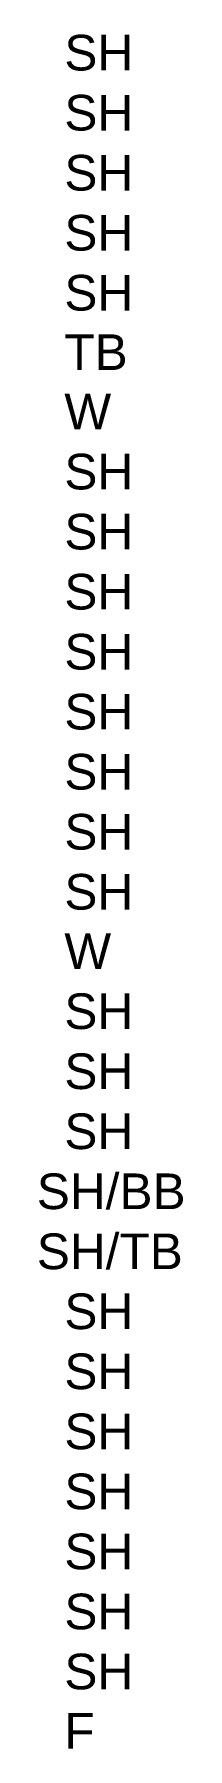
# Model space of a CAD drawing. Header units: millimetres. Extents: x -4102225 to 11595281, y -18031110 to 2286893.
# Drawn here: x 690315 to 692343, y 2234164 to 2258209 of the extents above; entities that cross this region are included whole.
import ezdxf

# ---------------------------------------------------------------- set-up
doc = ezdxf.new("R2010")
doc.units = ezdxf.units.MM
doc.layers.get('0').update_dxf_attribs({"lineweight": 0})
doc.styles.get("Standard").update_dxf_attribs({"font": 'arial.ttf'})

msp = doc.modelspace()

# ---------------------------------------------------------------- texts
at = {"color": 2, "true_color": 0xf1eb1f}
for s, p in [('     SH', (689702, 2257702)), ('     SH', (689702, 2256860)), ('     SH', (689702, 2256018)), ('     SH', (689702, 2255176)), ('     SH', (689702, 2254335)), ('     TB', (689702, 2253501)), ('     W', (689702, 2252668)), ('     SH', (689702, 2251826)), ('     SH', (689702, 2250984)), ('     SH', (689702, 2250142)), ('     SH', (689702, 2249300)), ('     SH', (689702, 2248459)), ('     SH', (689702, 2247617)), ('     SH', (689702, 2246775)), ('     SH', (689702, 2245933)), ('     W', (689702, 2245100)), ('     SH', (689702, 2244258)), ('     SH', (689702, 2243416)), ('     SH', (689702, 2242574)), ('   SH/BB', (689702, 2241732)), ('   SH/TB', (689702, 2240890)), ('     SH', (689702, 2240049)), ('     SH', (689702, 2239207)), ('     SH', (689702, 2238365)), ('     SH', (689702, 2237523)), ('     SH', (689702, 2236681)), ('     SH', (689702, 2235839)), ('     SH', (689702, 2234997)), ('     F', (689702, 2234164))]:
    msp.add_text(s, height=500, dxfattribs=at).set_placement(p)

doc.saveas('drawing.dxf')
